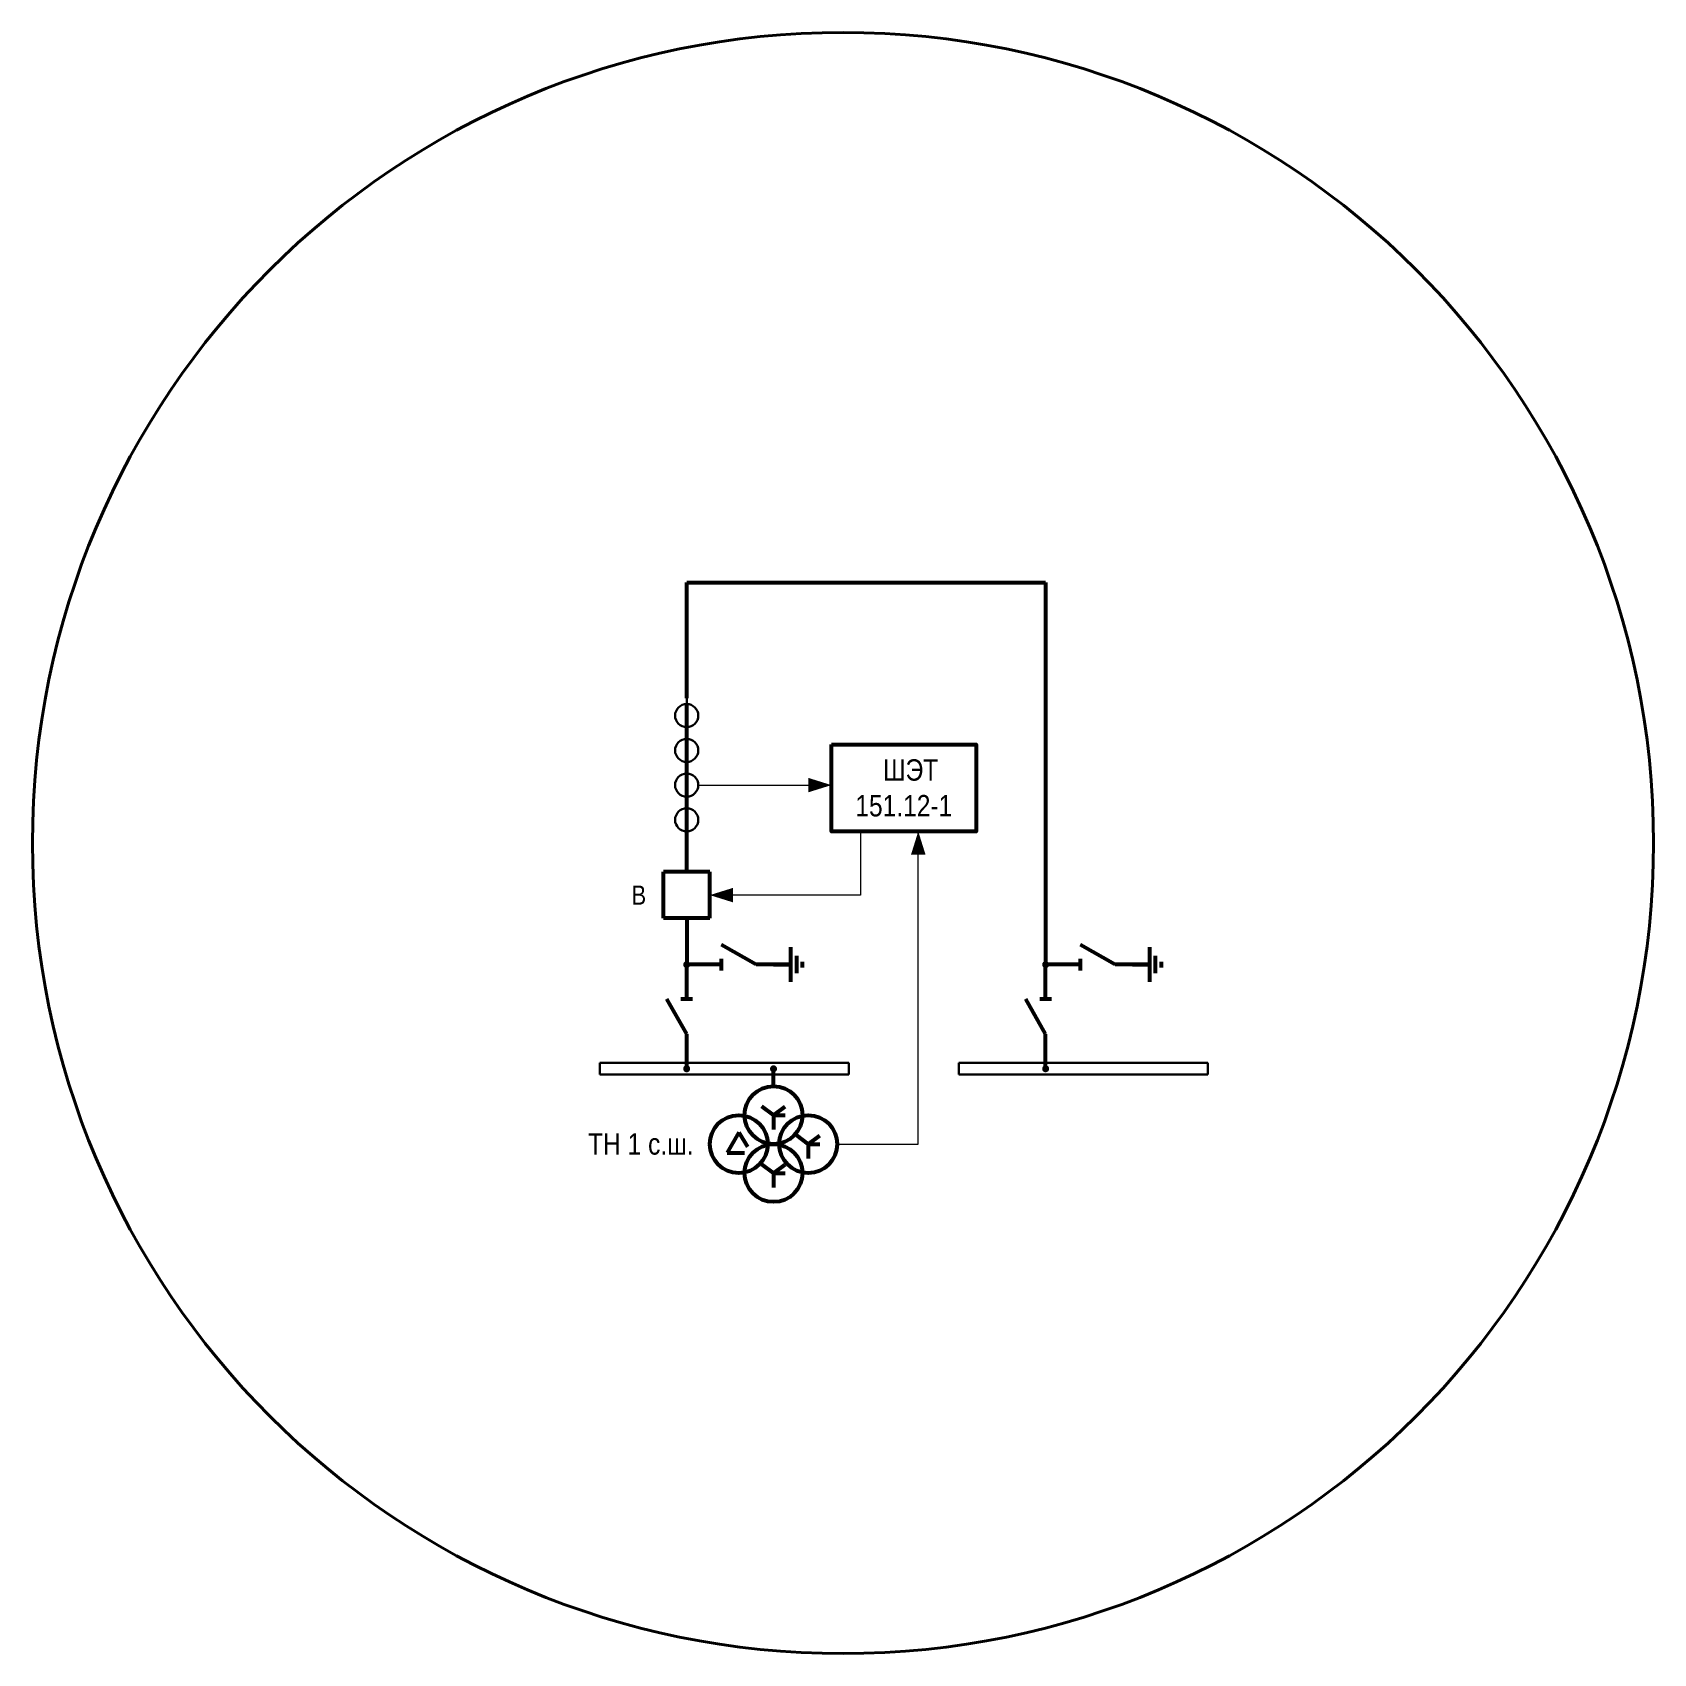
# Model space of a CAD drawing. Header units: millimetres. Extents: x 2179 to 12176, y -20554 to -12004.
# Drawn here: x 10410 to 10690, y -13966 to -13686 of the extents above; entities that cross this region are included whole.
import ezdxf
from ezdxf.enums import TextEntityAlignment as Align

# ---------------------------------------------------------------- set-up
doc = ezdxf.new("R2010")
doc.units = ezdxf.units.MM
for name, color, linetype, lineweight in [('Основная', 7, 'Continuous', 30), ('Толстая', 7, 'Continuous', 53), ('Тонкая', 7, 'Continuous', 13)]:
    doc.layers.add(name, color=color, linetype=linetype, lineweight=lineweight)
doc.layers.add('Рамка внешняя', color=8, linetype='Continuous', lineweight=40, plot=False)
doc.styles.add('Narrow', font='ARIALN.TTF')
doc.styles.add('Вывод', font='tahoma.ttf', dxfattribs={"height": 2.5})
doc.styles.add('Компонент', font='ARIALN.TTF', dxfattribs={"height": 3.5})

msp = doc.modelspace()

# ---------------------------------------------------------------- texts
at = {"layer": 'Основная', "style": 'Narrow'}
msp.add_text('В', height=3.3, dxfattribs=at).set_placement((10516, -13835), align=Align.MIDDLE_RIGHT)
at = {"layer": 'Основная', "char_height": 3.7, "attachment_point": 5, "style": 'Narrow'}
for s, insert, width in [('  ШЭТ 151.12-1', (10560.5, -13816.5), 25), (' ТН 1 с.ш.', (10514.5, -13878), 49)]:
    msp.add_mtext(s, dxfattribs=dict(at, insert=insert, width=width))

# ---------------------------------------------------------------- blocks, each defined once
blk = doc.blocks.new('*U66')
at = {"color": 0}
for p, q in [((0, 0), (-8, 0)), ((-8, -8), (-8, 0)), ((0, -8), (0, 0)), ((0, -8), (-8, -8))]:
    blk.add_line(p, q, dxfattribs=at)
at = {"layer": 'Основная', "style": 'Компонент'}
blk.add_attdef('ОУ', text='', height=3.5, dxfattribs=at).set_placement((-15, -3), align=Align.MIDDLE_CENTER)
blk = doc.blocks.new('*U135')
at = {"ltscale": 0.25}
blk.add_circle((0, 0), 2, dxfattribs=at)
at = {"layer": 'Основная', "color": 0, "lineweight": -2}
blk.add_line((0, -3), (0, 3), dxfattribs=at)
at = {"layer": 'Основная', "style": 'Компонент'}
blk.add_attdef('ОУ', text='', height=3.5, dxfattribs=at).set_placement((-6, 0), align=Align.MIDDLE_CENTER)
blk = doc.blocks.new('*U60')
at = {"color": 0}
blk.add_line((0, 0), (6, 3.43), dxfattribs=at)
blk = doc.blocks.new('*U52')
at = {"color": 0}
blk.add_line((0, -1), (0, 1), dxfattribs=at)
blk = doc.blocks.new('*U156')
at = {"color": 0}
for p, q in [((0, 3), (0, 9)), ((0, -9), (0, -3))]:
    blk.add_line(p, q, dxfattribs=at)
at = {"color": 0, "ltscale": 0.25, "rotation": 89.99999999999999}
for name, p in [('*U60', (0, -3)), ('*U52', (0, 3))]:
    blk.add_blockref(name, p, dxfattribs=at)
at = {"layer": 'Основная'}
for tag, height, style, p in [('В1', 2.5, 'Вывод', (2, 7)), ('ОУ', 3.5, 'Компонент', (-12, 0)), ('В2', 2.5, 'Вывод', (2, -7))]:
    blk.add_attdef(tag, text='', height=height, dxfattribs=dict(at, style=style)).set_placement(p, align=Align.MIDDLE_CENTER)
blk = doc.blocks.new('*U77')
at = {"color": 0}
for p, q in [((0, -3), (0, 3)), ((-3, 0), (0, 0)), ((1, -1.5), (1, 1.5)), ((2, -0.5), (2, 0.5))]:
    blk.add_line(p, q, dxfattribs=at)
blk = doc.blocks.new('*U76')
at = {"color": 0}
for p, q in [((-3, 0), (-9, 0)), ((9, 0), (3, 0))]:
    blk.add_line(p, q, dxfattribs=at)
at = {"color": 0, "ltscale": 0.25, "xscale": -1}
for name, p in [('*U60', (3, 0)), ('*U52', (-3, 0))]:
    blk.add_blockref(name, p, dxfattribs=at)
at = {"layer": 'Основная'}
for tag, height, style, p in [('ОУ', 3.5, 'Компонент', (0, 12)), ('В1', 2.5, 'Вывод', (-7, -2)), ('В2', 2.5, 'Вывод', (7, -2))]:
    blk.add_attdef(tag, text='', height=height, dxfattribs=dict(at, style=style)).set_placement(p, align=Align.MIDDLE_CENTER)
blk = doc.blocks.new('*U155')
at = {"color": 0, "lineweight": -2}
for p, q in [((0, 0), (43, 0)), ((0, -2), (0, 0)), ((43, -2), (43, 0)), ((0, -2), (43, -2))]:
    blk.add_line(p, q, dxfattribs=at)
at = {"layer": 'Основная', "style": 'Компонент'}
blk.add_attdef('ОШ', text='', height=3.5, dxfattribs=at).set_placement((6, 4), align=Align.MIDDLE_CENTER)
blk = doc.blocks.new('*U137')
at = {"color": 0, "ltscale": 0.35}
for p, q in [((0, 2), (-2, -1.5)), ((0, 2), (1.5, -0.5)), ((-2, -1.5), (1, -1.5))]:
    blk.add_line(p, q, dxfattribs=at)
blk.add_circle((0, 0), 5, dxfattribs=at)
at = {"ltscale": 0.35, "style": 'Компонент'}
blk.add_attdef('ОУ', text='', height=3.5, dxfattribs=at).set_placement((-3, 10), align=Align.MIDDLE_CENTER)
blk = doc.blocks.new('*U138')
at = {"color": 0, "ltscale": 0.35}
for q in [(-2, 1.5), (2, 1.5), (2, 0), (0, -2.5)]:
    blk.add_line((0, 0), q, dxfattribs=at)
blk.add_circle((0, 0), 5, dxfattribs=at)
at = {"ltscale": 0.35, "style": 'Компонент'}
blk.add_attdef('ОУ', text='', height=3.5, dxfattribs=at).set_placement((0, 8), align=Align.MIDDLE_CENTER)

# ---------------------------------------------------------------- linework, layer by layer
at = {"layer": 'Основная', "ltscale": 0.25, "const_width": 0.6}
for points in [[(10522.7, -13865, 1), (10523.3, -13865, 1)], [(10537.7, -13865, 1), (10538.3, -13865, 1)], [(10584.7, -13865, 1), (10585.3, -13865, 1)]]:
    msp.add_lwpolyline(points, format="xyb", close=True, dxfattribs=at)
at = {"layer": 'Рамка внешняя'}
msp.add_circle((10550, -13826), 140, dxfattribs=at)
at = {"layer": 'Толстая'}
for p, q in [((10523, -13801), (10523, -13781)), ((10523, -13781), (10585, -13781)), ((10585, -13781), (10585, -13839)), ((10523, -13839), (10523, -13847)), ((10585, -13839), (10585, -13847))]:
    msp.add_line(p, q, dxfattribs=at)
for points in [[(10523, -13831), (10523, -13802)], [(10538, -13868), (10538, -13865)], [(10538, -13868), (10538, -13865)], [(10538, -13868.01), (10538, -13865.01)], [(10538, -13868), (10538, -13865.5)]]:
    msp.add_lwpolyline(points, dxfattribs=at)
msp.add_lwpolyline([(10548, -13809), (10573, -13809), (10573, -13824), (10548, -13824)], close=True, dxfattribs=at)
at = {"layer": 'Толстая', "ltscale": 0.25, "const_width": 0.6}
for points in [[(10522.7, -13847, 1), (10523.3, -13847, 1)], [(10584.7, -13847, 1), (10585.3, -13847, 1)]]:
    msp.add_lwpolyline(points, format="xyb", close=True, dxfattribs=at)
at = {"layer": 'Тонкая'}
msp.add_line((10549, -13878), (10563, -13878), dxfattribs=at)
for points in [[(10548, -13816, 0, 2.5, 0), (10544, -13816, 0, 0, 0)], [(10563, -13824, 0, 2.5, 0), (10563, -13828, 0, 0, 0)], [(10527, -13835, 0, 2.5, 0), (10531, -13835, 0, 0, 0)]]:
    msp.add_lwpolyline(points, format="xyseb", dxfattribs=at)
for points in [[(10525, -13816), (10548, -13816)], [(10553, -13824), (10553, -13835), (10527, -13835)], [(10563, -13878), (10563, -13824)]]:
    msp.add_lwpolyline(points, dxfattribs=at)

# ---------------------------------------------------------------- block references
at = {"layer": 'Основная', "ltscale": 0.25}
for name, p in [('*U135', (10523, -13804)), ('*U135', (10523, -13810)), ('*U135', (10523, -13816)), ('*U135', (10523, -13822)), ('*U155', (10508, -13863.99)), ('*U155', (10570, -13863.99))]:
    msp.add_blockref(name, p, dxfattribs=at)
at = {"layer": 'Толстая', "ltscale": 0.25}
for name, p in [('*U66', (10527, -13831)), ('*U76', (10532, -13847)), ('*U77', (10541, -13847)), ('*U76', (10594, -13847)), ('*U77', (10603, -13847)), ('*U156', (10523, -13856)), ('*U156', (10585, -13856))]:
    msp.add_blockref(name, p, dxfattribs=at)
at = {"layer": 'Толстая', "ltscale": 0.35}
for name, p in [('*U138', (10538, -13873)), ('*U137', (10532, -13878)), ('*U138', (10544, -13878)), ('*U138', (10538, -13883))]:
    msp.add_blockref(name, p, dxfattribs=at)

msp.set_redraw_order([(e.dxf.handle, doc.entitydb.next_handle()) for e in msp.query("TEXT MTEXT ATTDEF DIMENSION ARC_DIMENSION")])  # texts and dimensions are drawn at this point

doc.saveas('drawing.dxf')
